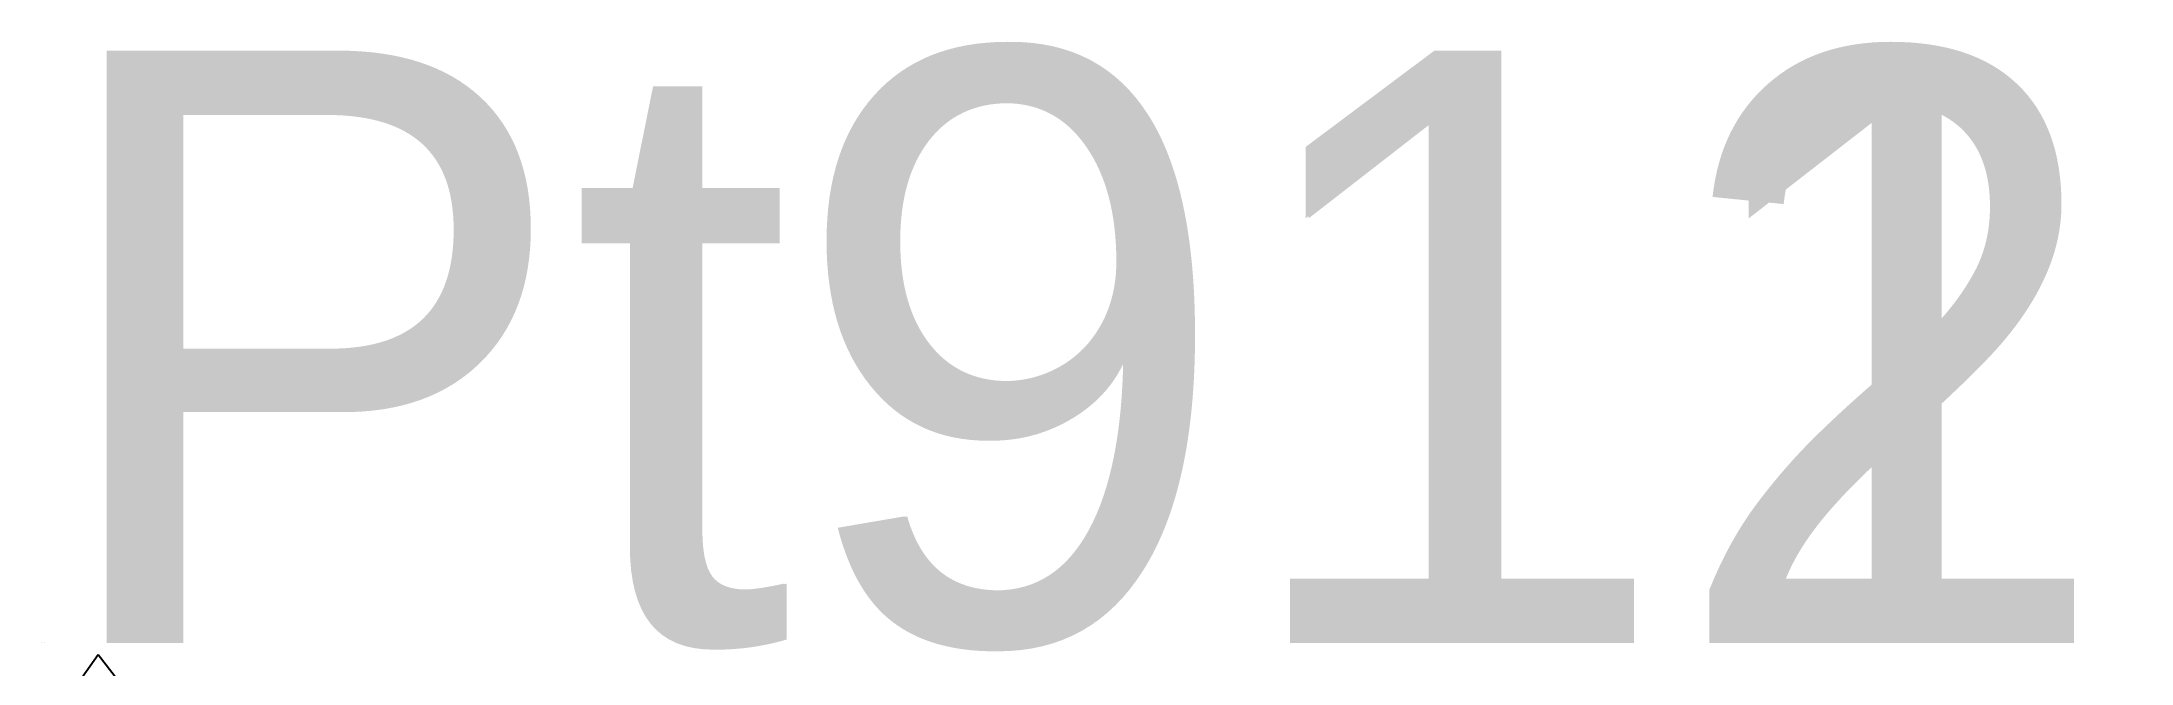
# Model space of a CAD drawing. Extents: x 551216.8 to 551304.9, y 1838827.9 to 1838917.1.
# Drawn here: x 551243.896 to 551244.602, y 1838916.911 to 1838917.121 of the extents above; entities that cross this region are included whole.
import ezdxf

# ---------------------------------------------------------------- set-up
doc = ezdxf.new("R2010")
doc.units = 0
for name, color, linetype in [('Level 10', 7, 'Continuous'), ('Level 12', 7, 'Continuous'), ('Level 7', 7, 'Continuous')]:
    doc.layers.add(name, color=color, linetype=linetype)

msp = doc.modelspace()

# ---------------------------------------------------------------- texts
at = {"layer": 'Level 12'}
for s, p in [('Pt912', (551243.896, 1838916.918)), ('Pt912', (551243.896, 1838916.918)), ('Pt912', (551243.896, 1838916.918)), ('Pt912', (551243.896, 1838916.918)), ('Pt912', (551243.896, 1838916.918)), ('Pt912', (551243.896, 1838916.918)), ('Pt912', (551243.896, 1838916.918)), ('Pt912', (551243.896, 1838916.918)), ('Pt911', (551243.897, 1838916.918)), ('Pt911', (551243.897, 1838916.918)), ('Pt911', (551243.897, 1838916.918)), ('Pt911', (551243.897, 1838916.918)), ('Pt911', (551243.897, 1838916.918)), ('Pt911', (551243.897, 1838916.918)), ('Pt911', (551243.897, 1838916.918)), ('Pt911', (551243.897, 1838916.918)), ('Pt913', (551243.915, 1838916.914)), ('Pt913', (551243.915, 1838916.914)), ('Pt913', (551243.915, 1838916.914)), ('Pt913', (551243.915, 1838916.914)), ('Pt913', (551243.915, 1838916.914)), ('Pt913', (551243.915, 1838916.914)), ('Pt913', (551243.915, 1838916.914)), ('Pt913', (551243.915, 1838916.914))]:
    msp.add_text(s, height=0.2, dxfattribs=at).set_placement(p)

# ---------------------------------------------------------------- linework, layer by layer
at = {"layer": 'Level 10'}
msp.add_lwpolyline([(551265.431, 1838871.149), (551274.965, 1838875.148), (551263.0113, 1838902.0817), (551254.351, 1838903.515), (551243.915, 1838916.914), (551233.7081, 1838902.4317), (551237.4658, 1838899.1787)], dxfattribs=at)
at = {"layer": 'Level 7'}
for p, q in [((551243.896, 1838916.918), (551243.896, 1838916.918)), ((551243.896, 1838916.918), (551243.896, 1838916.918)), ((551243.896, 1838916.918), (551243.896, 1838916.918)), ((551243.896, 1838916.918), (551243.896, 1838916.918)), ((551243.896, 1838916.918), (551243.896, 1838916.918)), ((551243.896, 1838916.918), (551243.896, 1838916.918)), ((551243.896, 1838916.918), (551243.896, 1838916.918)), ((551243.896, 1838916.918), (551243.896, 1838916.918)), ((551243.897, 1838916.918), (551243.897, 1838916.918)), ((551243.897, 1838916.918), (551243.897, 1838916.918)), ((551243.897, 1838916.918), (551243.897, 1838916.918)), ((551243.897, 1838916.918), (551243.897, 1838916.918)), ((551243.897, 1838916.918), (551243.897, 1838916.918)), ((551243.897, 1838916.918), (551243.897, 1838916.918)), ((551243.897, 1838916.918), (551243.897, 1838916.918)), ((551243.897, 1838916.918), (551243.897, 1838916.918)), ((551243.915, 1838916.914), (551243.915, 1838916.914)), ((551243.915, 1838916.914), (551243.915, 1838916.914)), ((551243.915, 1838916.914), (551243.915, 1838916.914)), ((551243.915, 1838916.914), (551243.915, 1838916.914)), ((551243.915, 1838916.914), (551243.915, 1838916.914)), ((551243.915, 1838916.914), (551243.915, 1838916.914)), ((551243.915, 1838916.914), (551243.915, 1838916.914)), ((551243.915, 1838916.914), (551243.915, 1838916.914))]:
    msp.add_line(p, q, dxfattribs=at)

msp.set_redraw_order([(e.dxf.handle, doc.entitydb.next_handle()) for e in msp.query("TEXT MTEXT ATTDEF DIMENSION ARC_DIMENSION")])  # texts and dimensions are drawn at this point

doc.saveas('drawing.dxf')
